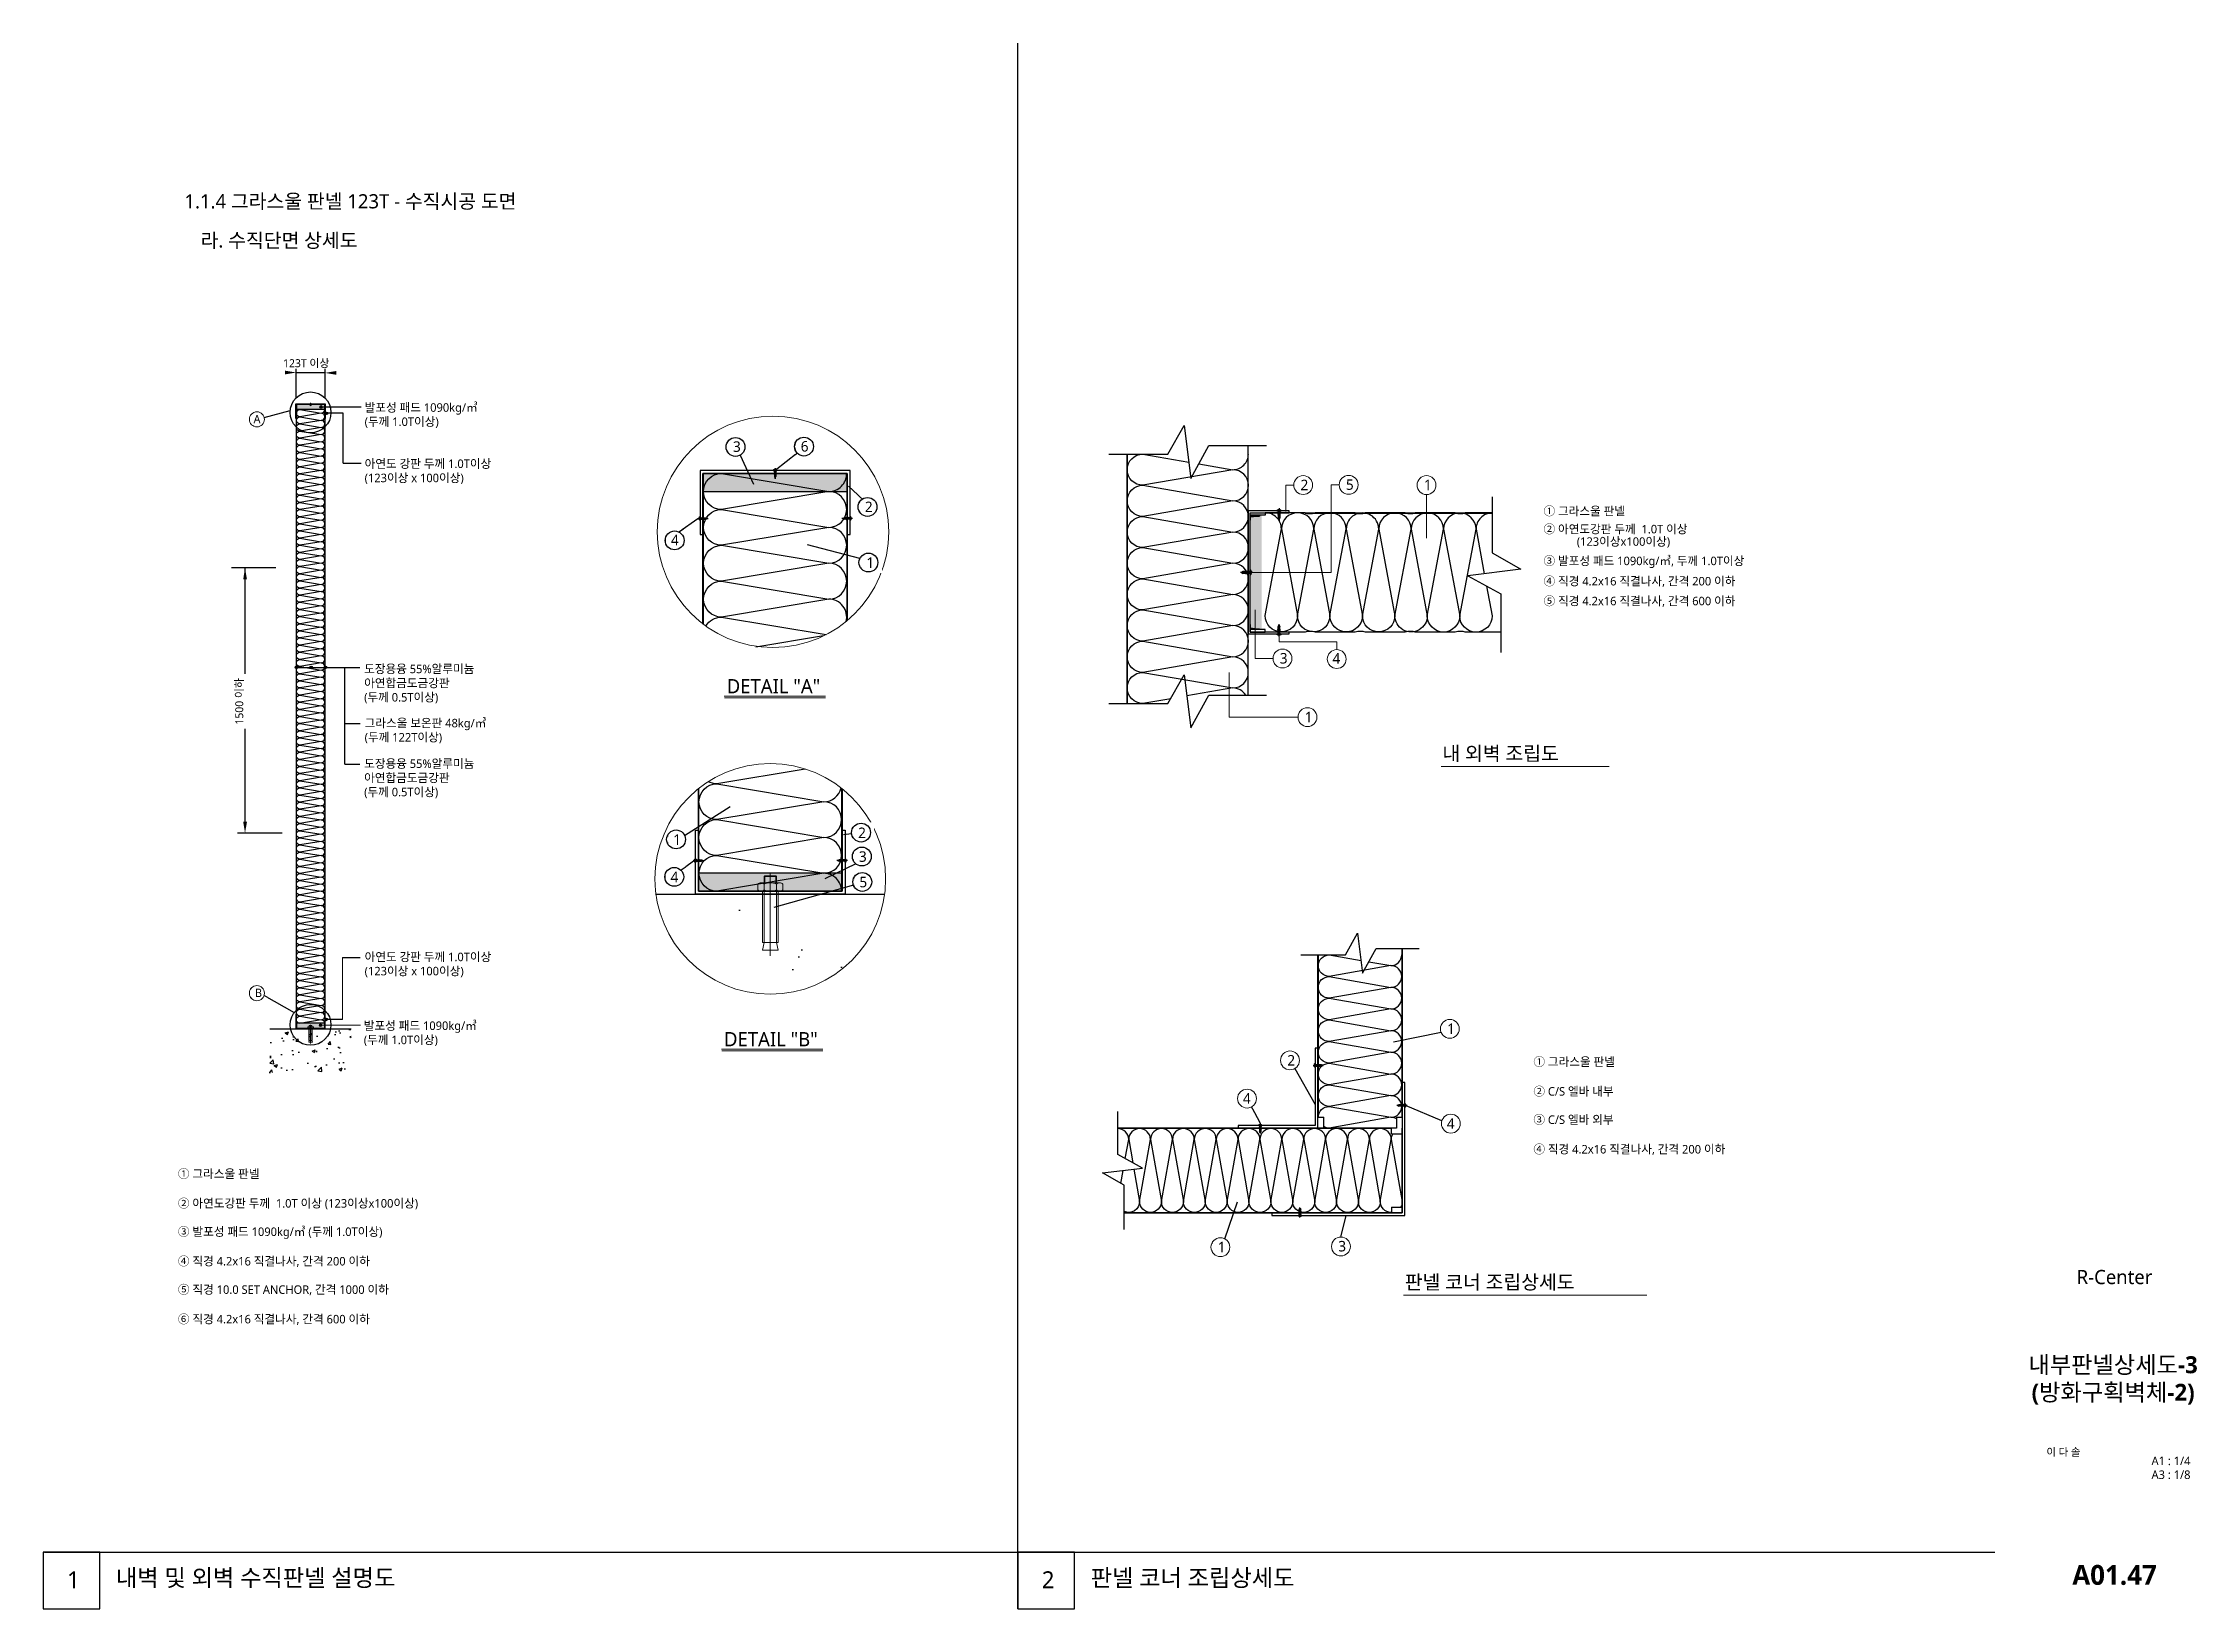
# Model space of a CAD drawing. Header units: millimetres. Extents: x -1365 to 31821, y 84 to 2865.
# Drawn here: x 20370 to 23406, y 84 to 2292 of the extents above; entities that cross this region are included whole.
import ezdxf
from ezdxf.enums import TextEntityAlignment as Align

# ---------------------------------------------------------------- set-up
doc = ezdxf.new("R2010")
doc.units = ezdxf.units.MM
doc.header["$LTSCALE"] = 10
doc.linetypes.add('CEN', pattern=[62, 60, -1, 0, -1])
for name, color, linetype in [('DIM', 7, 'Continuous'), ('SHT', 5, 'Continuous'), ('SYM-LEAD', 6, 'Continuous'), ('symbol', 7, 'Continuous'), ('SYP_BOLT', 9, 'Continuous'), ('SYP_CEN', 1, 'Continuous'), ('SYP_FACE', 6, 'Continuous'), ('SYP_FLASHING', 5, 'Continuous'), ('SYP_HATCH', 9, 'Continuous'), ('SYP_INSUL', 252, 'Continuous'), ('SYP_LEADER', 7, 'Continuous'), ('SYP_PANEL', 2, 'Continuous'), ('SYP_TEXT', 3, 'Continuous'), ('TEXT', 3, 'Continuous'), ('TITLE', 7, 'Continuous')]:
    doc.layers.add(name, color=color, linetype=linetype)
doc.styles.get("Standard").update_dxf_attribs({"font": 'malgun.ttf'})
doc.styles.add('SY PANEL', font='malgun.ttf')
doc.styles.add('SY맑은고딕', font='malgun.ttf', dxfattribs={"height": 100})
doc.styles.add('맑은고딕', font='malgun.ttf')
doc.styles.add('맑은고딕B', font='malgunbd.ttf')
doc.styles.add('스타일1', font='malgun.ttf')

msp = doc.modelspace()

# ---------------------------------------------------------------- texts
at = {"layer": 'DIM', "insert": (20708.3, 1833.7), "char_height": 11.25, "attachment_point": 7, "style": 'SY PANEL', "bg_fill": 2}
msp.add_mtext('123T 이상', dxfattribs=at)
at = {"layer": 'SYP_LEADER', "lineweight": 5, "attachment_point": 7, "style": 'SY PANEL', "bg_fill": 2}
for s, insert, char_height in [('A', (20666.7, 1755.9), 11.8), ('2', (22142.5, 1661.5), 14.8), ('5', (22206.5, 1661.8), 14.8), ('1', (22316.4, 1661.5), 14.8), ('4', (22187.6, 1416.9), 14.8), ('1', (22148.5, 1334.3), 14.8), ('B', (20668.7, 946.8), 11.8)]:
    msp.add_mtext(s, dxfattribs=dict(at, insert=insert, char_height=char_height))
at = {"layer": 'SYP_LEADER', "lineweight": 5, "char_height": 14.8, "attachment_point": 7, "bg_fill": 2}
for s, insert in [('1', (22349.2, 894.8)), ('4', (22348.8, 761.1)), ('1', (22025.8, 586.9)), ('3', (22195.7, 587.9))]:
    msp.add_mtext(s, dxfattribs=dict(at, insert=insert))
at = {"layer": 'SYP_TEXT', "style": 'SY맑은고딕'}
for s, p in [('1.1.4 그라스울 판넬 123T - 수직시공 도면 ', (20569.3, 2058.9)), ('라. 수직단면 상세도 ', (20592, 2003.7)), ('DETAIL "A"', (21333.7, 1375.1)), ('내 외벽 조립도', (22342.5, 1280.3)), ('DETAIL "B"', (21329.9, 877.4)), ('판넬 코너 조립상세도', (22289.5, 534.9))]:
    msp.add_text(s, height=20, dxfattribs=at).set_placement(p)
at = {"layer": 'TEXT', "color": 3, "style": '스타일1'}
for s, p in [('① 그라스울 판넬', (22485.1, 1626)), ('② 아연도강판 두께  1.0T 이상', (22485.1, 1600.6)), ('③ 발포성 패드 1090kg/㎥, 두께 1.0T이상', (22485.1, 1555.8)), ('④ 직경 4.2x16 직결나사, 간격 200 이하', (22485.1, 1527.2)), ('⑤ 직경 4.2x16 직결나사, 간격 600 이하', (22485.1, 1499.2)), ('① 그라스울 판넬', (22470.8, 849.5)), ('② C/S 엘바 내부', (22470.8, 807.8)), ('③ C/S 엘바 외부', (22470.8, 767.9)), ('④ 직경 4.2x16 직결나사, 간격 200 이하', (22470.8, 726.2)), ('① 그라스울 판넬', (20560.1, 691.5)), ('② 아연도강판 두께  1.0T 이상 (123이상x100이상)', (20560.1, 649.9)), ('③ 발포성 패드 1090kg/㎥ (두께 1.0T이상)', (20560.1, 609.9)), ('④ 직경 4.2x16 직결나사, 간격 200 이하', (20560.1, 568.3)), ('⑤ 직경 10.0 SET ANCHOR, 간격 1000 이하', (20560.1, 528.3)), ('⑥ 직경 4.2x16 직결나사, 간격 600 이하', (20560.1, 486.6))]:
    msp.add_text(s, height=12, dxfattribs=at).set_placement(p)
at = {"layer": 'TEXT', "style": '스타일1'}
msp.add_text('R-Center', height=20, dxfattribs=at).set_placement((23290, 552), align=Align.MIDDLE_CENTER)
for s, p in [('1', (20403.8, 113.1)), ('내벽 및 외벽 수직판넬 설명도', (20472.7, 115.9)), ('2', (21777.8, 113.1)), ('판넬 코너 조립상세도', (21846.7, 115.9))]:
    msp.add_text(s, height=24, dxfattribs=at).set_placement(p)
at = {"layer": 'TEXT', "color": 3, "char_height": 12, "attachment_point": 1, "style": '스타일1', "bg_fill": 2}
for s, insert in [('\\pxql;발포성 패드 1090kg/㎥ \\P(두께 1.0T이상)', (20823.3, 1784.1)), ('아연도 강판 두께 1.0T이상\\P(123이상 x 100이상)', (20823.3, 1704.8))]:
    msp.add_mtext(s, dxfattribs=dict(at, insert=insert))
at = {"layer": 'TEXT', "color": 3, "insert": (22532, 1595.1), "char_height": 12, "attachment_point": 1, "style": '스타일1'}
msp.add_mtext('(123이상x100이상)', dxfattribs=at)

# ---------------------------------------------------------------- blocks, each defined once
blk = doc.blocks.new('TITLE')
at = {"layer": 'TITLE', "style": '스타일1'}
for tag, height, p in [('동명칭', 6, (776.77, -457.26)), ('SCALE-A1', 3, (797.5, -522)), ('SCALE-A3', 3, (797.5, -527)), ('DATA', 3, (797.5, -540))]:
    blk.add_attdef(tag, text='', height=height, dxfattribs=at).set_placement(p, align=Align.MIDDLE)
for tag, height, p in [('TITLE1', 6, (776.5, -479.4)), ('TITLE4', 6, (776.5, -484.39)), ('TITLE2', 6, (776.5, -489)), ('TITLE5', 6, (776.5, -493.99)), ('TITLE3', 6, (776.5, -498.7)), ('NAME-1', 3, (760.16, -517.5)), ('NAME-2', 3, (760.16, -526.5)), ('A0.00', 7, (776.5, -561))]:
    blk.add_attdef(tag, text='', height=height, dxfattribs=at).set_placement(p, align=Align.MIDDLE_CENTER)
blk = doc.blocks.new('bits')
at = {"color": 1, "linetype": 'CEN'}
blk.add_line((-2.4, 0), (8.8, 0), dxfattribs=at)
for p, q in [((0, 2), (-0.4, 2)), ((0, -2), (0, 2)), ((0, 0.8), (0.4, 0.8)), ((0.6, 0.8), (0.9, 0.8)), ((1.1, 0.8), (1.4, 0.8)), ((1.7, 0.8), (2, 0.8)), ((2.2, 0.8), (2.5, 0.8)), ((2.7, 0.8), (3, 0.8)), ((3.2, 0.8), (3.5, 0.8)), ((3.7, 0.8), (4, 0.8)), ((4.2, 0.8), (4.5, 0.8)), ((4.8, 0.8), (6.5, 0.8)), ((-0.4, -2), (0, -2)), ((0, -0.8), (0.7, -0.8)), ((0.9, -0.8), (1.2, -0.8)), ((1.4, -0.8), (1.7, -0.8)), ((1.9, -0.8), (2.2, -0.8)), ((2.4, -0.8), (2.7, -0.8)), ((2.9, -0.8), (3.3, -0.8)), ((3.5, -0.8), (3.8, -0.8)), ((4, -0.8), (6.5, -0.8))]:
    blk.add_line(p, q)
at = {"color": 1, "linetype": 'Continuous'}
for p, q in [((0.4, 0), (0.5, 1)), ((0.4, 0), (0.5, 1)), ((0.4, 0), (0.6, 0.8)), ((0.4, 0), (0.4, 0.8)), ((0.7, -1), (1, 1)), ((0.7, -0.8), (0.9, 0.8)), ((0.8, -1), (1.1, 1)), ((0.9, -0.8), (1.1, 0.8)), ((1.2, -0.8), (1.4, 0.8)), ((1.3, -1), (1.6, 1)), ((1.3, -1), (1.5, 1)), ((1.4, -0.8), (1.7, 0.8)), ((1.7, -0.8), (2, 0.8)), ((1.8, -1), (2.1, 1)), ((1.8, -1), (2.1, 1)), ((1.9, -0.8), (2.2, 0.8)), ((2.2, -0.8), (2.5, 0.8)), ((2.3, -1), (2.6, 1)), ((2.3, -1), (2.6, 1)), ((2.4, -0.8), (2.7, 0.8)), ((2.7, -0.8), (3, 0.8)), ((2.8, -1), (3.1, 1)), ((2.9, -1), (3.1, 1)), ((2.9, -0.8), (3.2, 0.8)), ((3.3, -1), (3.6, 1)), ((3.3, -0.8), (3.5, 0.8)), ((3.4, -1), (3.6, 1)), ((3.5, -0.8), (3.7, 0.8)), ((3.8, -0.8), (4, 0.8)), ((3.9, -1), (4.1, 1)), ((3.9, -1), (4.2, 1)), ((4, -0.8), (4.2, 0.8)), ((4.3, -0.7), (4.5, 0.8)), ((4.4, -0.6), (4.6, 1)), ((4.5, -0.6), (4.7, 1)), ((4.5, -0.6), (4.8, 0.8)), ((4.4, -1), (4.4, -0.8)), ((4.4, -1), (4.4, -0.8))]:
    blk.add_line(p, q, dxfattribs=at)
at = {"linetype": 'Continuous'}
for p, q in [((0.5, 1), (0.4, 0.8)), ((0.5, 1), (0.6, 0.8)), ((1, 1), (0.9, 0.8)), ((1, 1), (1.1, 0.8)), ((1.5, 1), (1.4, 0.8)), ((1.6, 1), (1.7, 0.8)), ((2, 1), (2, 0.8)), ((2.1, 1), (2.2, 0.8)), ((2.6, 1), (2.5, 0.8)), ((2.6, 1), (2.7, 0.8)), ((3.1, 1), (3, 0.8)), ((3.1, 1), (3.2, 0.8)), ((3.6, 1), (3.5, 0.8)), ((3.6, 1), (3.7, 0.8)), ((4.1, 1), (4, 0.8)), ((4, -0.8), (6, 0.1)), ((4.2, 1), (4.2, 0.8)), ((4.6, 1), (4.5, 0.8)), ((4.7, 1), (4.8, 0.8)), ((7.9, 0.1), (6.5, 0.8)), ((0.7, -1), (0.7, -0.8)), ((0.8, -1), (0.9, -0.8)), ((1.3, -1), (1.2, -0.8)), ((1.3, -1), (1.4, -0.8)), ((1.8, -1), (1.7, -0.8)), ((1.8, -1), (1.9, -0.8)), ((2.3, -1), (2.2, -0.8)), ((2.3, -1), (2.4, -0.8)), ((2.8, -1), (2.7, -0.8)), ((2.9, -1), (2.9, -0.8)), ((3.3, -1), (3.3, -0.8)), ((3.4, -1), (3.5, -0.8)), ((3.9, -1), (3.8, -0.8)), ((3.9, -1), (4, -0.8)), ((4.4, -1), (4.3, -0.8)), ((4.4, -1), (4.5, -0.8)), ((6.5, -0.8), (7.9, -0.1))]:
    blk.add_line(p, q, dxfattribs=at)
blk.add_lwpolyline([(-0.9, 1.1), (-0.9, 1), (-0.8, 0.9), (-0.8, 0.8), (-0.8, 0.6), (-0.9, 0.5), (-0.9, 0.4), (-0.9, 0.3), (-0.9, 0.3), (-0.9, 0.2), (-0.8, 0.2), (-0.8, 0.2), (-0.7, 0.2), (-0.6, 0.2), (-0.5, 0.2), (-0.4, 0.2), (-0.4, 0.2), (-0.3, 0.2), (-0.3, 0.1), (-0.2, 0.1), (-0.2, 0), (-0.2, -0.1), (-0.3, -0.1), (-0.3, -0.2), (-0.4, -0.2), (-0.4, -0.2), (-0.5, -0.2), (-0.6, -0.2), (-0.7, -0.2), (-0.8, -0.2), (-0.8, -0.2), (-0.9, -0.2), (-0.9, -0.3), (-0.9, -0.3), (-0.9, -0.4), (-0.9, -0.5), (-0.8, -0.6), (-0.8, -0.8), (-0.8, -0.9), (-0.9, -1), (-0.9, -1.1)])
for centre, radius, start, end in [((2.8, 0), 3.93, 164.205, 195.795), ((0.4, 0.9), 1.34, 126.9039, 173.8796), ((0.4, -0.9), 1.34, 186.1204, 233.0961)]:
    blk.add_arc(centre, radius, start, end)
for centre, radius, start, end in [((0.5, 1), 0.0389, 60.0753, 130.1339), ((1, 1), 0.0389, 60.0753, 130.1339), ((1.5, 1), 0.0389, 60.0753, 130.1339), ((2.1, 1), 0.0389, 60.0753, 130.1339), ((2.6, 1), 0.0389, 60.0753, 130.1339), ((3.1, 1), 0.0389, 60.0753, 130.1339), ((3.6, 1), 0.0389, 60.0753, 130.1339), ((4.1, 1), 0.0389, 60.0753, 130.1339), ((4.7, 1), 0.0389, 60.0753, 130.1339), ((7.1, -0.1), 1.08, 121.0536, 170.1228), ((5.6, -12), 12.1, 78.7786, 88.0365), ((7.8, 0), 0.193, 320.7308, 40.1065), ((0.8, -1), 0.0389, 240.0753, 310.1339), ((1.3, -1), 0.0389, 240.0753, 310.1339), ((1.8, -1), 0.0389, 240.0753, 310.1339), ((2.3, -1), 0.0389, 240.0753, 310.1339), ((2.8, -1), 0.0389, 240.0753, 310.1339), ((3.4, -1), 0.0389, 240.0753, 310.1339), ((3.9, -1), 0.0389, 240.0753, 310.1339), ((4.4, -1), 0.0389, 240.0753, 310.1339)]:
    blk.add_arc(centre, radius, start, end, dxfattribs=at)
at = {"color": 1, "linetype": 'Continuous'}
blk.add_arc((0.4, 0), 0.0253, 200.6851, 319.2729, dxfattribs=at)

# ---------------------------------------------------------------- hatches: boundary and pattern name
at = {"layer": 'SYM-LEAD'}
for points in [[(20763.6, 1778.9, 1), (20759.9, 1778.9, 1)], [(20771.4, 1769.9, 1), (20767.8, 1769.9, 1)], [(20729, 1411.7, 1), (20725.4, 1411.7, 1)], [(20749.8, 1411.7, 1), (20746.1, 1411.7, 1)], [(20770, 1411.7, 1), (20766.3, 1411.7, 1)], [(20771, 915.3, 1), (20767.3, 915.3, 1)]]:
    msp.add_hatch(color=256, dxfattribs=at).paths.add_polyline_path(points)
at = {"layer": 'SYP_BOLT'}
h = msp.add_hatch(color=256, dxfattribs=at)
h.paths.add_polyline_path([(21404, 1110.5), (21402.9, 1110.5), (21402.9, 1107.9), (21404, 1107.9)])
h.paths.add_polyline_path([(21386.3, 1110.5), (21386.3, 1107.9), (21387.4, 1107.9), (21387.4, 1110.5)])
h = msp.add_hatch(color=0, dxfattribs=at)
h.paths.add_polyline_path([(20749, 905.3), (20748.8, 905.3), (20748.8, 904.7), (20749, 904.7)])
h.paths.add_polyline_path([(20745, 905.3), (20745, 904.7), (20745.3, 904.7), (20745.3, 905.3)])
at = {"layer": 'SYP_FACE', "lineweight": -3}
h = msp.add_hatch(color=252, dxfattribs=at)
h.dxf.hatch_style = 1
h.paths.add_polyline_path([(21300.2, 1659.5), (21503.6, 1659.5), (21503.6, 1685.1), (21300.2, 1685.1)])
h = msp.add_hatch(color=252, dxfattribs=at)
h.dxf.hatch_style = 1
h.paths.add_polyline_path([(22087.8, 1464.9), (22087.8, 1626.1), (22071.4, 1626.1), (22071.4, 1464.9)])
h = msp.add_hatch(color=252, dxfattribs=at)
h.dxf.hatch_style = 1
h.paths.add_polyline_path([(21293.8, 1096.1), (21496.5, 1096.1), (21496.5, 1121.6), (21293.8, 1121.6)])
at = {"layer": 'SYP_HATCH'}
h = msp.add_hatch(color=256, dxfattribs=at)
h.dxf.hatch_style = 1
h.paths.add_polyline_path([(20727, 1775.1), (20727, 1782.8), (20767, 1782.8), (20767, 1775.1)])
at = {"layer": 'SYP_HATCH', "lineweight": -3}
h = msp.add_hatch(dxfattribs=at)
h.set_pattern_fill('AR-CONC', color=252, scale=1.648163)
h.set_pattern_definition([(50, (21056.4, 651.97), (300.27, -26.27), [31.4, -345.37]), (355, (21056.4, 651.97), (-58.09, 314.9), [25.12, -276.3]), (100.45, (21081.4, 649.78), (242.18, 288.62), [26.68, -293.52]), (46.184, (21056.4, 735.7), (446.78, -69.3), [47.1, -518.06]), (96.636, (21093.6, 729.9), (391.28, 407.8), [40.03, -440.28]), (351.18, (21056.4, 735.7), (391.28, 407.8), [37.68, -414.45]), (21, (21098.25, 714.76), (249.89, -168.55), [31.4, -345.37]), (326, (21098.25, 714.76), (101.86, 303.57), [25.12, -276.3]), (71.45, (21119.07, 700.71), (351.75, 135.02), [26.68, -293.52]), (37.5, (21056.39, 651.97), (5.09, 139.36), [0, -272.95, 0, -280.484, 0, -277.345]), (7.5, (21056.39, 651.97), (110.13, 165.114), [0, -159.918, 0, -266.67, 0, -105.705]), (327.5, (20963.03, 651.97), (223.475, -9.442), [0, -104.658, 0, -326.534, 0, -433.286]), (317.5, (20921.17, 651.97), (244.14, 41.907), [0, -136.056, 0, -216.852, 0, -307.696])])
edge = h.paths.add_edge_path()
edge.add_line((21233.4, 1096.1), (21556.8, 1096.1))
edge.add_arc((21395.1, 1113.4), 162.6, 186.1072, 353.8928, ccw=False)
at = {"layer": 'SYP_HATCH'}
h = msp.add_hatch(dxfattribs=at)
h.set_pattern_fill('AR-CONC', color=256, scale=0.25)
h.set_pattern_definition([(50, (20689.55, 840.61), (45.546, -3.985), [4.763, -52.388]), (355, (20689.55, 840.61), (-8.811, 47.764), [3.81, -41.91]), (100.45, (20693.345, 840.28), (36.735, 43.78), [4.048, -44.523]), (46.184, (20689.55, 853.31), (67.77, -10.51), [7.144, -78.581]), (96.636, (20695.2, 852.435), (59.35, 61.857), [6.071, -66.784]), (351.184, (20689.55, 853.31), (59.35, 61.857), [5.715, -62.865]), (21, (20695.9, 850.136), (37.904, -25.566), [4.763, -52.388]), (326, (20695.9, 850.136), (15.45, 46.047), [3.81, -41.91]), (71.45, (20699.06, 848.006), (53.354, 20.48), [4.048, -44.522]), (37.5, (20689.55, 840.611), (0.7722, 21.1388), [0, -41.402, 0, -42.545, 0, -42.0688]), (7.5, (20689.55, 840.611), (16.705, 25.045), [0, -24.257, 0, -40.4495, 0, -16.0338]), (327.5, (20675.389, 840.611), (33.8976, -1.4322), [0, -15.875, 0, -49.53, 0, -65.7225]), (317.5, (20669.04, 840.61), (37.032, 6.3566), [0, -20.6375, 0, -32.893, 0, -46.6725])])
h.paths.add_polyline_path([(20689.5, 840.6), (20689.5, 902), (20804.5, 902), (20804.5, 840.6)])
h = msp.add_hatch(color=256, dxfattribs=at)
h.dxf.hatch_style = 1
h.paths.add_polyline_path([(20727, 902.5), (20727, 910.2), (20767, 910.2), (20767, 902.5)])
at = {"layer": 'SYP_LEADER', "lineweight": 5}
msp.add_hatch(color=256, dxfattribs=at).paths.add_polyline_path([(20762.8, 907, 1), (20759.1, 907, 1)])

# ---------------------------------------------------------------- linework, layer by layer
at = {"lineweight": 15}
for p, q in [((21329.9, 1371.1), (21473.1, 1371.1)), ((21330.7, 1368.5), (21472.7, 1368.5)), ((22340.7, 1271.8), (22577.7, 1271.8)), ((21326.2, 873.4), (21469.3, 873.4)), ((21327, 870.8), (21469, 870.8)), ((22287.7, 526.4), (22630.7, 526.4))]:
    msp.add_line(p, q, dxfattribs=at)
for p, q in [((20689.5, 902), (20804.5, 902)), ((20689.5, 902), (20804.5, 902)), ((20371.9, 164), (23121.4, 164))]:
    msp.add_line(p, q)
for points in [[(20370, 84), (20450, 84), (20450, 164), (20370, 164)], [(21744, 84), (21824, 84), (21824, 164), (21744, 164)]]:
    msp.add_lwpolyline(points, close=True)
at = {"layer": 'DIM'}
for p, q in [((20698.3, 1551.8), (20635.5, 1551.8)), ((20654.7, 1193.9), (20654.7, 1551.8)), ((20707.2, 1177.9), (20644.3, 1177.9))]:
    msp.add_line(p, q, dxfattribs=at)
msp.add_lwpolyline([(21744, 84), (21744, 2292)], dxfattribs=at)
for points in [[(20657.4, 1535.8), (20652.1, 1535.8), (20654.7, 1551.8)], [(20652.1, 1193.9), (20657.4, 1193.9), (20654.7, 1177.9)]]:
    msp.add_solid(points, dxfattribs=at)
at = {"layer": 'SYM-LEAD'}
for p, q in [((20793.1, 1769.9), (20769.6, 1769.9)), ((20793.1, 1699.6), (20793.1, 1769.9)), ((20727.2, 1411.7), (20795.2, 1411.7)), ((20795.2, 1275), (20795.2, 1411.7)), ((20795.2, 1411.7), (20817.5, 1411.7)), ((20795.2, 1332.4), (20817.5, 1332.4)), ((20795.2, 1275), (20817.5, 1275)), ((20792.3, 1002.7), (20817.5, 1002.7)), ((20792.3, 915.3), (20768.7, 915.3))]:
    msp.add_line(p, q, dxfattribs=at)
for centre in [(20761.8, 1778.9), (20769.6, 1769.9), (20727.2, 1411.7), (20748, 1411.7), (20768.1, 1411.7), (20769.2, 915.3)]:
    msp.add_circle(centre, 1.83, dxfattribs=at)
at = {"layer": 'symbol', "color": 252, "lineweight": -3}
for points in [[(21959.6, 1367.5), (21920.3, 1360.7, -1), (21920.3, 1404.6), (22047, 1382.7, 1), (22047, 1426.6), (21920.3, 1404.6, -1), (21920.3, 1448.6), (22047, 1426.6, 1), (22047, 1470.6), (21920.3, 1448.6, -1), (21920.3, 1492.6), (22047, 1470.6, 1), (22047, 1514.5), (21920.3, 1492.6, -1), (21920.3, 1536.5), (22047, 1514.5, 1), (22047, 1558.5), (21920.3, 1536.5, -1), (21920.3, 1580.5), (22047, 1558.5, 1), (22047, 1602.5), (21920.3, 1580.5, -1), (21920.3, 1624.4), (22047, 1602.5, 1), (22047, 1646.4), (21920.3, 1624.4, -1), (21920.3, 1668.4), (22047, 1646.4, 1), (22047, 1690.4), (21920.3, 1668.4, -1), (21920.3, 1712.4), (21985.1, 1701.1)], [(21999.3, 1698.6), (22047, 1690.4, 0.414214), (22069, 1712.4)], [(21502, 1476.4, 0.488686), (21477.5, 1507.9), (21326.4, 1482.6, -1), (21326.4, 1533.2), (21477.5, 1507.9, 1), (21477.5, 1558.5), (21326.4, 1533.2, -1), (21326.4, 1583.8), (21477.5, 1558.5, 1), (21477.5, 1609.1), (21326.4, 1583.8, -1), (21326.4, 1634.4), (21477.5, 1609.1, 1), (21477.5, 1659.7), (21326.4, 1634.4, -1), (21326.4, 1685.1), (21477.5, 1659.7, 0.414214), (21502.8, 1685.1)], [(22404.8, 1526.4), (22412.7, 1484.3, -1), (22366.9, 1484.4), (22389.9, 1606.5, 1), (22344.2, 1606.5), (22366.9, 1484.4, -1), (22321.2, 1484.4), (22344.2, 1606.5, 1), (22298.5, 1606.6), (22321.2, 1484.4, -1), (22275.5, 1484.5), (22298.5, 1606.6, 1), (22252.7, 1606.6), (22275.5, 1484.5, -1), (22229.8, 1484.5), (22252.7, 1606.6, 1), (22207, 1606.7), (22229.8, 1484.5, -1), (22184, 1484.6), (22207, 1606.7, 1), (22161.3, 1606.7), (22184, 1484.6, -1), (22138.3, 1484.6), (22161.3, 1606.7, 1), (22115.6, 1606.8), (22138.3, 1484.6, -1), (22092.6, 1484.7), (22115.6, 1606.8, 0.414214), (22092.7, 1629.7)], [(22412.8, 1629.3, 0.414214), (22389.9, 1606.5), (22401.6, 1543.8)], [(21304.4, 1469.9, -0.269327), (21326.4, 1482.6), (21473.8, 1457.9)], [(22065.4, 1372.7, 0.253143), (22047, 1382.7), (21982.4, 1371.5)], [(21495.7, 1096.1, 0.414214), (21470.4, 1121.3), (21319.8, 1096.1, -1), (21319.8, 1146.5), (21470.4, 1121.3, 1), (21470.4, 1171.7), (21319.8, 1146.5, -1), (21319.8, 1197), (21470.4, 1171.7, 1), (21470.4, 1222.2), (21319.8, 1197, -1), (21319.8, 1247.4), (21470.4, 1222.2, 0.348932), (21495, 1241.7, 0.348932)], [(21444.5, 1268.3), (21319.8, 1247.4, -0.125803), (21307.7, 1250.5)], [(22167.7, 777.2, -0.414214), (22183, 792.5), (22270, 777.2, 1), (22270, 807.8), (22183, 792.5, -1), (22183, 823.1), (22270, 807.8, 1), (22270, 838.3), (22183, 823.1, -1), (22183, 853.6), (22270, 838.3, 1), (22270, 868.9), (22183, 853.6, -1), (22183, 884.1), (22270, 868.9, 1), (22270, 899.4), (22183, 884.1, -1), (22183, 914.7), (22270, 899.4, 1), (22270, 930), (22183, 914.7, -1), (22183, 945.2), (22270, 930, 1), (22270, 960.5), (22183, 945.2, -1), (22183, 975.8), (22270, 960.5, 1), (22270, 991.1), (22183, 975.8, -1), (22183, 1006.3), (22227.8, 998.5)], [(22238.7, 996.5), (22270, 991.1, 0.414214), (22285.3, 1006.3)], [(21895.5, 719), (21900.3, 746, 0.414214), (21884.8, 761.4)], [(22269.9, 643.1, -0.404251), (22255, 658.5), (22270.4, 746, 1), (22239.6, 746), (22255, 658.5, -1), (22224.2, 658.5), (22239.6, 746, 1), (22208.7, 746), (22224.2, 658.5, -1), (22193.3, 658.5), (22208.7, 746, 1), (22177.9, 746), (22193.3, 658.5, -1), (22162.5, 658.5), (22177.9, 746, 1), (22147, 746), (22162.5, 658.5, -1), (22131.6, 658.5), (22147, 746, 1), (22116.2, 746), (22131.6, 658.5, -1), (22100.8, 658.5), (22116.2, 746, 1), (22085.3, 746), (22100.8, 658.5, -1), (22069.9, 658.5), (22085.3, 746, 1), (22054.5, 746), (22069.9, 658.5, -1), (22039.1, 658.5), (22054.5, 746, 1), (22023.7, 746), (22039.1, 658.5, -1), (22008.2, 658.5), (22023.7, 746, 1), (21992.8, 746), (22008.2, 658.5, -1), (21977.4, 658.5), (21992.8, 746, 1), (21962, 746), (21977.4, 658.5, -1), (21946.5, 658.5), (21962, 746, 1), (21931.1, 746), (21946.5, 658.5, -1), (21915.7, 658.5), (21931.1, 746, 1), (21900.3, 746), (21906, 713.2)], [(22277.8, 775.1, 0.134281), (22270, 777.2), (22183, 762, -0.134281), (22175.2, 764.1, -0.134281)], [(22272.6, 753.9, 0.135542), (22270.4, 746), (22285.9, 658.5, -0.135542), (22283.7, 650.6)], [(21907.6, 704.2), (21915.7, 658.5, -0.545948), (21893.9, 644.5, -0.545948)]]:
    msp.add_lwpolyline(points, format="xyb", dxfattribs=at)
for points in [[(21300.2, 1659.5), (21503.6, 1659.5), (21503.6, 1685.1), (21300.2, 1685.1)], [(21293.8, 1096.1), (21496.5, 1096.1), (21496.5, 1121.6), (21293.8, 1121.6)]]:
    msp.add_lwpolyline(points, close=True, dxfattribs=at)
for points in [[(21470.1, 1456.1), (21374.9, 1440.1)], [(21889.3, 684.1), (21892.6, 702.4)]]:
    msp.add_lwpolyline(points, dxfattribs=at)
at = {"layer": 'SYP_BOLT', "lineweight": 15}
for p, q in [((21377.4, 1105.9), (21377.4, 1098.1)), ((21381.9, 1107.9), (21408.4, 1107.9)), ((21384.1, 1096.1), (21384.1, 1023.8)), ((21386.3, 1116.6), (21387.4, 1117.6)), ((21386.3, 1116.6), (21386.3, 1107.9)), ((21386.3, 1116.6), (21404, 1116.6)), ((21386.3, 1105.9), (21386.3, 1098.1)), ((21386.3, 1096.1), (21386.3, 1023.8)), ((21387.4, 1117.6), (21402.9, 1117.6)), ((21387.4, 1117.6), (21387.4, 1107.9)), ((21395.1, 1121.6), (21395.1, 1005.1)), ((21404, 1116.6), (21402.9, 1117.6)), ((21402.9, 1117.6), (21402.9, 1107.9)), ((21404, 1116.6), (21404, 1107.9)), ((21408.4, 1107.9), (21404, 1107.9)), ((21404, 1105.9), (21404, 1098.1)), ((21404, 1096.1), (21404, 1023.8)), ((21406.1, 1096.1), (21406.1, 1023.8)), ((21412.8, 1105.9), (21412.8, 1098.1)), ((21386.3, 1023.8), (21383.9, 1012.9)), ((21383.9, 1012.9), (21406.3, 1012.9)), ((21384.1, 1023.8), (21406.1, 1023.8)), ((21404, 1023.8), (21406.3, 1012.9))]:
    msp.add_line(p, q, dxfattribs=at)
at = {"layer": 'SYP_BOLT', "color": 0, "lineweight": 15}
for p, q in [((20743, 904.2), (20743, 902.5)), ((20744, 904.7), (20750.1, 904.7)), ((20744.5, 902), (20744.5, 885.6)), ((20744.5, 885.6), (20749.5, 885.6)), ((20745, 885.6), (20744.5, 883.1)), ((20744.5, 883.1), (20749.6, 883.1)), ((20745, 906.7), (20745.3, 906.9)), ((20745, 906.7), (20745, 904.7)), ((20745, 906.7), (20749, 906.7)), ((20745, 904.2), (20745, 902.5)), ((20745, 902), (20745, 885.6)), ((20745.3, 906.9), (20748.8, 906.9)), ((20745.3, 906.9), (20745.3, 904.7)), ((20747, 907.8), (20747, 881.3)), ((20749, 906.7), (20748.8, 906.9)), ((20748.8, 906.9), (20748.8, 904.7)), ((20749, 906.7), (20749, 904.7)), ((20750.1, 904.7), (20749, 904.7)), ((20749, 904.2), (20749, 902.5)), ((20749, 902), (20749, 885.6)), ((20749, 885.6), (20749.6, 883.1)), ((20749.5, 902), (20749.5, 885.6)), ((20751.1, 904.2), (20751.1, 902.5))]:
    msp.add_line(p, q, dxfattribs=at)
at = {"layer": 'SYP_BOLT', "lineweight": 15}
for centre, radius, start, end in [((21381.9, 1102.1), 5.84, 40.8748, 139.1252), ((21381.9, 1101.9), 5.84, 220.8748, 319.1252), ((21395.1, 1087.6), 20.3, 64.2552, 115.7448), ((21395.1, 1116.4), 20.3, 244.2552, 295.7448), ((21408.4, 1102.1), 5.84, 40.8748, 139.1252), ((21408.4, 1101.9), 5.84, 220.8748, 319.1252)]:
    msp.add_arc(centre, radius, start, end, dxfattribs=at)
at = {"layer": 'SYP_BOLT', "color": 0, "lineweight": 15}
for centre, radius, start, end in [((20744, 903.4), 1.33, 40.8748, 139.1252), ((20744, 903.3), 1.33, 220.8748, 319.1252), ((20747, 900.1), 4.63, 64.2552, 115.7448), ((20747, 906.6), 4.63, 244.2552, 295.7448), ((20750.1, 903.4), 1.33, 40.8748, 139.1252), ((20750.1, 903.3), 1.33, 220.8748, 319.1252)]:
    msp.add_arc(centre, radius, start, end, dxfattribs=at)
at = {"layer": 'SYP_CEN'}
for points in [[(21872.3, 1712.4), (21955.7, 1712.4), (21978.7, 1752.8), (21987.9, 1678), (22013.4, 1724.4), (22094.4, 1724.4)], [(22412.8, 1652.3), (22412.8, 1573.1), (22453.3, 1550.1), (22378.4, 1540.9), (22424.8, 1515.4), (22424.8, 1432.7)], [(21872.3, 1360.7), (21955.7, 1360.7), (21978.7, 1401.2), (21987.9, 1326.3), (22013.4, 1372.7), (22094.4, 1372.7)], [(22143.2, 1006.3), (22205.8, 1006.3), (22223, 1036.7), (22230, 980.6), (22249.1, 1015.3), (22309.8, 1015.3)], [(21893.9, 619), (21893.9, 681.5), (21863.5, 698.8), (21919.6, 705.7), (21884.8, 724.8), (21884.8, 785.5)]]:
    msp.add_lwpolyline(points, dxfattribs=at)
at = {"layer": 'SYP_FACE'}
msp.add_line((22071.7, 1472), (22071.7, 1619.1), dxfattribs=at)
at = {"layer": 'SYP_FACE', "color": 252, "lineweight": -3}
msp.add_line((21233.4, 1091.9), (21556.8, 1091.9), dxfattribs=at)
at = {"layer": 'SYP_FLASHING'}
for points in [[(20727, 1782.8), (20727, 1762.8), (20726.5, 1762.8), (20726.5, 1783.3), (20767.5, 1783.3), (20767.5, 1762.8), (20767, 1762.8), (20767, 1782.8)], [(21296.1, 1598.9), (21300.2, 1598.9), (21300.2, 1685.1), (21503.6, 1685.1), (21503.6, 1598.9), (21507.7, 1598.9), (21507.7, 1689.2), (21296.1, 1689.2)], [(22126.7, 1458.8), (22126.7, 1461.4), (22071.4, 1461.4), (22071.4, 1629.7), (22126.7, 1629.7), (22126.7, 1632.3), (22068.7, 1632.3), (22068.7, 1458.8)], [(21289.6, 1182.3), (21293.8, 1182.3), (21293.8, 1096.1), (21496.5, 1096.1), (21496.5, 1182.3), (21500.6, 1182.3), (21500.6, 1091.9), (21289.6, 1091.9)], [(20727, 902.5), (20727, 922.5), (20726.5, 922.5), (20726.5, 902), (20767.5, 902), (20767.5, 922.5), (20767, 922.5), (20767, 902.5)]]:
    msp.add_lwpolyline(points, close=True, dxfattribs=at)
for points in [[(22167.1, 762), (22167.1, 874.5), (22163.4, 874.5), (22163.4, 765.7), (22054.6, 765.7), (22054.6, 762), (22167.1, 762)], [(22289.6, 638.8), (22289.6, 826.3), (22285.9, 826.3), (22285.9, 642.6), (22102.1, 642.6), (22102.1, 638.8), (22289.6, 638.8)]]:
    msp.add_lwpolyline(points, dxfattribs=at)
at = {"layer": 'SYP_INSUL'}
msp.add_lwpolyline([(20767, 909.7, 0.414214), (20762, 914.7), (20732.1, 909.7, -1), (20732.1, 919.8), (20762, 914.7, 1), (20762, 924.8), (20732.1, 919.8, -1), (20732.1, 929.8), (20762, 924.8, 1), (20762, 934.9), (20732.1, 929.8, -1), (20732.1, 939.9), (20762, 934.9, 1), (20762, 944.9), (20732.1, 939.9, -1), (20732.1, 950), (20762, 944.9, 1), (20762, 955), (20732.1, 950, -1), (20732.1, 960), (20762, 955, 1), (20762, 965), (20732.1, 960, -1), (20732.1, 970.1), (20762, 965, 1), (20762, 975.1), (20732.1, 970.1, -1), (20732.1, 980.1), (20762, 975.1, 1), (20762, 985.2), (20732.1, 980.1, -1), (20732.1, 990.2), (20762, 985.2, 1), (20762, 995.2), (20732.1, 990.2, -1), (20732.1, 1000.3), (20762, 995.2, 1), (20762, 1005.3), (20732.1, 1000.3, -1), (20732.1, 1010.3), (20762, 1005.3, 1), (20762, 1015.4), (20732.1, 1010.3, -1), (20732.1, 1020.4), (20762, 1015.4, 1), (20762, 1025.4), (20732.1, 1020.4, -1), (20732.1, 1030.5), (20762, 1025.4, 1), (20762, 1035.5), (20732.1, 1030.5, -1), (20732.1, 1040.5), (20762, 1035.5, 1), (20762, 1045.5), (20732.1, 1040.5, -1), (20732.1, 1050.6), (20762, 1045.5, 1), (20762, 1055.6), (20732.1, 1050.6, -1), (20732.1, 1060.6), (20762, 1055.6, 1), (20762, 1065.7), (20732.1, 1060.6, -1), (20732.1, 1070.7), (20762, 1065.7, 1), (20762, 1075.7), (20732.1, 1070.7, -1), (20732.1, 1080.8), (20762, 1075.7, 1), (20762, 1085.8), (20732.1, 1080.8, -1), (20732.1, 1090.8), (20762, 1085.8, 1), (20762, 1095.9), (20732.1, 1090.8, -1), (20732.1, 1100.9), (20762, 1095.9, 1), (20762, 1105.9), (20732.1, 1100.9, -1), (20732.1, 1111), (20762, 1105.9, 1), (20762, 1116), (20732.1, 1111, -1), (20732.1, 1121), (20762, 1116, 1), (20762, 1126), (20732.1, 1121, -1), (20732.1, 1131.1), (20762, 1126, 1), (20762, 1136.1), (20732.1, 1131.1, -1), (20732.1, 1141.1), (20762, 1136.1, 1), (20762, 1146.2), (20732.1, 1141.1, -1), (20732.1, 1151.2), (20762, 1146.2, 1), (20762, 1156.2), (20732.1, 1151.2, -1), (20732.1, 1161.3), (20762, 1156.2, 1), (20762, 1166.3), (20732.1, 1161.3, -1), (20732.1, 1171.3), (20762, 1166.3, 1), (20762, 1176.4), (20732.1, 1171.3, -1), (20732.1, 1181.4), (20762, 1176.4, 1), (20762, 1186.4), (20732.1, 1181.4, -1), (20732.1, 1191.5), (20762, 1186.4, 1), (20762, 1196.5), (20732.1, 1191.5, -1), (20732.1, 1201.5), (20762, 1196.5, 1), (20762, 1206.5), (20732.1, 1201.5, -1), (20732.1, 1211.6), (20762, 1206.5, 1), (20762, 1216.6), (20732.1, 1211.6, -1), (20732.1, 1221.6), (20762, 1216.6, 1), (20762, 1226.7), (20732.1, 1221.6, -1), (20732.1, 1231.7), (20762, 1226.7, 1), (20762, 1236.7), (20732.1, 1231.7, -1), (20732.1, 1241.8), (20762, 1236.7, 1), (20762, 1246.8), (20732.1, 1241.8, -1), (20732.1, 1251.8), (20762, 1246.8, 1), (20762, 1256.9), (20732.1, 1251.8, -1), (20732.1, 1261.9), (20762, 1256.9, 1), (20762, 1266.9), (20732.1, 1261.9, -1), (20732.1, 1272), (20762, 1266.9, 1), (20762, 1277), (20732.1, 1272, -1), (20732.1, 1282), (20762, 1277, 1), (20762, 1287), (20732.1, 1282, -1), (20732.1, 1292.1), (20762, 1287, 1), (20762, 1297.1), (20732.1, 1292.1, -1), (20732.1, 1302.1), (20762, 1297.1, 1), (20762, 1307.2), (20732.1, 1302.1, -1), (20732.1, 1312.2), (20762, 1307.2, 1), (20762, 1317.2), (20732.1, 1312.2, -1), (20732.1, 1322.3), (20762, 1317.2, 1), (20762, 1327.3), (20732.1, 1322.3, -1), (20732.1, 1332.3), (20762, 1327.3, 1), (20762, 1337.4), (20732.1, 1332.3, -1), (20732.1, 1342.4), (20762, 1337.4, 1), (20762, 1347.4), (20732.1, 1342.4, -1), (20732.1, 1352.5), (20762, 1347.4, 1), (20762, 1357.5), (20732.1, 1352.5, -1), (20732.1, 1362.5), (20762, 1357.5, 1), (20762, 1367.5), (20732.1, 1362.5, -1), (20732.1, 1372.6), (20762, 1367.5, 1), (20762, 1377.6), (20732.1, 1372.6, -1), (20732.1, 1382.6), (20762, 1377.6, 1), (20762, 1387.7), (20732.1, 1382.6, -1), (20732.1, 1392.7), (20762, 1387.7, 1), (20762, 1397.7), (20732.1, 1392.7, -1), (20732.1, 1402.8), (20762, 1397.7, 1), (20762, 1407.8), (20732.1, 1402.8, -1), (20732.1, 1412.8), (20762, 1407.8, 1), (20762, 1417.9), (20732.1, 1412.8, -1), (20732.1, 1422.9), (20762, 1417.9, 1), (20762, 1427.9), (20732.1, 1422.9, -1), (20732.1, 1433), (20762, 1427.9, 1), (20762, 1438), (20732.1, 1433, -1), (20732.1, 1443), (20762, 1438, 1), (20762, 1448), (20732.1, 1443, -1), (20732.1, 1453.1), (20762, 1448, 1), (20762, 1458.1), (20732.1, 1453.1, -1), (20732.1, 1463.1), (20762, 1458.1, 1), (20762, 1468.2), (20732.1, 1463.1, -1), (20732.1, 1473.2), (20762, 1468.2, 1), (20762, 1478.2), (20732.1, 1473.2, -1), (20732.1, 1483.3), (20762, 1478.2, 1), (20762, 1488.3), (20732.1, 1483.3, -1), (20732.1, 1493.3), (20762, 1488.3, 1), (20762, 1498.4), (20732.1, 1493.3, -1), (20732.1, 1503.4), (20762, 1498.4, 1), (20762, 1508.4), (20732.1, 1503.4, -1), (20732.1, 1513.5), (20762, 1508.4, 1), (20762, 1518.5), (20732.1, 1513.5, -1), (20732.1, 1523.5), (20762, 1518.5, 1), (20762, 1528.5), (20732.1, 1523.5, -1), (20732.1, 1533.6), (20762, 1528.5, 1), (20762, 1538.6), (20732.1, 1533.6, -1), (20732.1, 1543.6), (20762, 1538.6, 1), (20762, 1548.7), (20732.1, 1543.6, -1), (20732.1, 1553.7), (20762, 1548.7, 1), (20762, 1558.7), (20732.1, 1553.7, -1), (20732.1, 1563.8), (20762, 1558.7, 1), (20762, 1568.8), (20732.1, 1563.8, -1), (20732.1, 1573.8), (20762, 1568.8, 1), (20762, 1578.9), (20732.1, 1573.8, -1), (20732.1, 1583.9), (20762, 1578.9, 1), (20762, 1588.9), (20732.1, 1583.9, -1), (20732.1, 1594), (20762, 1588.9, 1), (20762, 1599), (20732.1, 1594, -1), (20732.1, 1604), (20762, 1599, 1), (20762, 1609), (20732.1, 1604, -1), (20732.1, 1614.1), (20762, 1609, 1), (20762, 1619.1), (20732.1, 1614.1, -1), (20732.1, 1624.1), (20762, 1619.1, 1), (20762, 1629.2), (20732.1, 1624.1, -1), (20732.1, 1634.2), (20762, 1629.2, 1), (20762, 1639.2), (20732.1, 1634.2, -1), (20732.1, 1644.3), (20762, 1639.2, 1), (20762, 1649.3), (20732.1, 1644.3, -1), (20732.1, 1654.3), (20762, 1649.3, 1), (20762, 1659.4), (20732.1, 1654.3, -1), (20732.1, 1664.4), (20762, 1659.4, 1), (20762, 1669.4), (20732.1, 1664.4, -1), (20732.1, 1674.5), (20762, 1669.4, 1), (20762, 1679.5), (20732.1, 1674.5, -1), (20732.1, 1684.5), (20762, 1679.5, 1), (20762, 1689.5), (20732.1, 1684.5, -1), (20732.1, 1694.6), (20762, 1689.5, 1), (20762, 1699.6), (20732.1, 1694.6, -1), (20732.1, 1704.6), (20762, 1699.6, 1), (20762, 1709.7), (20732.1, 1704.6, -1), (20732.1, 1714.7), (20762, 1709.7, 1), (20762, 1719.7), (20732.1, 1714.7, -1), (20732.1, 1724.8), (20762, 1719.7, 1), (20762, 1729.8), (20732.1, 1724.8, -1), (20732.1, 1734.8), (20762, 1729.8, 1), (20762, 1739.9), (20732.1, 1734.8, -1), (20732.1, 1744.9), (20762, 1739.9, 1), (20762, 1749.9), (20732.1, 1744.9, -1), (20732.1, 1755), (20762, 1749.9, 1), (20762, 1760), (20732.1, 1755, -1), (20732.1, 1765), (20762, 1760, 1), (20762, 1770), (20732.1, 1765, -1), (20732.1, 1775.1), (20762, 1770, 0.414214), (20767, 1775.1)], format="xyb", dxfattribs=at)
at = {"layer": 'SYP_LEADER', "lineweight": 5}
msp.add_line((20792.3, 1002.7), (20792.3, 915.3), dxfattribs=at)
at = {"layer": 'SYP_LEADER'}
for points in [[(22071.4, 1629.7), (22092.7, 1629.7), (22092.7, 1626.1), (22071.4, 1626.1)], [(22071.4, 1461.4), (22092.7, 1461.4), (22092.7, 1464.9), (22071.4, 1464.9)]]:
    msp.add_lwpolyline(points, close=True, dxfattribs=at)
for centre in [(20747, 1771.2), (20747, 907.6)]:
    msp.add_circle(centre, 28.8, dxfattribs=at)
at = {"layer": 'SYP_LEADER', "lineweight": 5}
for centre, radius in [((21398.9, 1602.8), 163.1), ((21395.1, 1113.4), 162.6), ((20761, 907), 1.83)]:
    msp.add_circle(centre, radius, dxfattribs=at)
at = {"layer": 'SYP_PANEL'}
for p, q in [((21897.9, 1712.4), (21897.9, 1360.7)), ((21898.3, 1712.4), (21898.3, 1360.7)), ((22068.6, 1372.7), (22068.6, 1724.4)), ((22068.7, 1372.7), (22068.7, 1724.4)), ((22167.1, 762), (22167.1, 1006.3)), ((22167.7, 777.2), (22167.7, 1006.3)), ((22285.3, 1015.3), (22285.3, 777.2)), ((22285.9, 1015.3), (22285.9, 762)), ((22167.1, 762), (21884.8, 762)), ((22270.6, 761.4), (21884.8, 761.4)), ((22277.8, 762), (22167.1, 762)), ((22167.7, 777.2), (22175.2, 777.2)), ((22175.2, 762), (22175.2, 777.2)), ((22277.8, 762), (22175.2, 762)), ((22270.6, 753.9), (22270.6, 762)), ((22277.8, 777.2), (22285.3, 777.2)), ((22277.8, 777.2), (22277.8, 762)), ((22285.9, 642.6), (22285.9, 762)), ((22270.6, 753.9), (22285.9, 753.9)), ((21893.9, 643.1), (22270.6, 643.1)), ((21893.9, 642.6), (22285.9, 642.6)), ((22270.6, 650.6), (22270.6, 643.1)), ((22270.6, 650.6), (22285.9, 650.6))]:
    msp.add_line(p, q, dxfattribs=at)
for points in [[(20727, 1782.8), (20767, 1782.8), (20767, 902.5), (20727, 902.5)], [(20727, 1782.8), (20767, 1782.8), (20767, 1775.1), (20727, 1775.1)], [(20727, 902.5), (20767, 902.5), (20767, 910.2), (20727, 910.2)]]:
    msp.add_lwpolyline(points, close=True, dxfattribs=at)
for points in [[(21300.2, 1472.9), (21300.2, 1685.1), (21503.6, 1685.1), (21503.6, 1477.7)], [(21301.1, 1472.3), (21301.1, 1685.1), (21502.8, 1685.1), (21502.8, 1477.1)], [(22412.8, 1629.7), (22374.8, 1629.7), (22371.2, 1628.9), (22364.2, 1628.9), (22360.7, 1629.7), (22304.2, 1629.7), (22300.7, 1628.9), (22293.6, 1628.9), (22290.1, 1629.7), (22233.7, 1629.7), (22230.1, 1628.9), (22223.1, 1628.9), (22219.6, 1629.7), (22163.1, 1629.7), (22159.6, 1628.9), (22152.5, 1628.9), (22149, 1629.7), (22092.7, 1629.7)], [(22149, 1629.3), (22152.5, 1628.6), (22159.6, 1628.6), (22163.2, 1629.3), (22219.5, 1629.3), (22223.1, 1628.6), (22230.2, 1628.6), (22233.7, 1629.3), (22290.1, 1629.3), (22293.6, 1628.6), (22300.7, 1628.6), (22304.3, 1629.3), (22360.6, 1629.3), (22364.2, 1628.6), (22371.3, 1628.6), (22374.8, 1629.3), (22412.8, 1629.3)], [(22092.7, 1461.8), (22149, 1461.8), (22152.5, 1462.5), (22159.6, 1462.5), (22163.2, 1461.8), (22219.5, 1461.8), (22223.1, 1462.5), (22230.2, 1462.5), (22233.7, 1461.8), (22290.1, 1461.8), (22293.6, 1462.5), (22300.7, 1462.5), (22304.3, 1461.8), (22360.6, 1461.8), (22364.2, 1462.5), (22371.3, 1462.5), (22374.8, 1461.8), (22424.8, 1461.8)], [(22424.8, 1461.5), (22374.8, 1461.5), (22371.2, 1462.2), (22364.2, 1462.2), (22360.7, 1461.5), (22304.2, 1461.5), (22300.7, 1462.2), (22293.6, 1462.2), (22290.1, 1461.5), (22233.7, 1461.5), (22230.1, 1462.2), (22223.1, 1462.2), (22219.6, 1461.5), (22163.1, 1461.5), (22159.6, 1462.2), (22152.5, 1462.2), (22149, 1461.5), (22092.7, 1461.5)], [(21496.5, 1240.6), (21496.5, 1096.1), (21293.8, 1096.1), (21293.8, 1240.6)], [(21495.7, 1241.2), (21495.7, 1096.1), (21294.6, 1096.1), (21294.6, 1241.2)]]:
    msp.add_lwpolyline(points, dxfattribs=at)
for points in [[(22085.3, 1626.1, -0.265253), (22084.1, 1625.4), (22080, 1625.4), (22072.3, 1624.2, 0.368919), (22071.4, 1623.2), (22071.4, 1619.1), (22071.7, 1619.1), (22071.7, 1623.2, -0.368919), (22072.3, 1623.9), (22080, 1625.1), (22084.1, 1625.1, 0.296148), (22085.7, 1626.1, 0.296148)], [(22085.3, 1464.9, 0.277225), (22084.1, 1465.7), (22080, 1465.7), (22072.3, 1466.9, -0.368919), (22071.4, 1468), (22071.4, 1472), (22071.7, 1472), (22071.7, 1468, 0.368919), (22072.3, 1467.3), (22080, 1466), (22084.1, 1466, -0.305367), (22085.7, 1464.9, -0.305367)]]:
    msp.add_lwpolyline(points, format="xyb", dxfattribs=at)

# ---------------------------------------------------------------- block references
at = {"layer": 'SYP_BOLT'}
for p, xscale, yscale, zscale, rotation in [((20747, 1783.3), 0.3306396169722618, 0.3306396169722618, 0.3306396169722618, 270), ((21401.9, 1689.2), 1.322558467889047, 1.322558467889047, 1.322558467889047, 270), ((21296.1, 1621.7), -1.322558467889047, 1.322558467889047, 1.322558467889047, 180), ((21507.7, 1621.7), 1.322558467889047, 1.322558467889047, 1.322558467889047, 180), ((22112.3, 1632.3), 1.542830580715968, 1.542830580715968, 1.542830580715968, 270), ((22071.7, 1545.5), 1.542830580715968, 1.542830580715968, 1.542830580715968, 180), ((22112.3, 1458.8), -1.542830580715967, 1.542830580715967, 1.542830580715968, 270), ((21289.6, 1139.3), -1.323912453523022, 1.323912453523022, 1.323912453523022, 180), ((21500.6, 1139.3), 1.323912453523022, 1.323912453523022, 1.323912453523022, 180), ((22163.4, 850.5), -1.272835229090673, 1.272835229090673, 1.272835229090674, 180), ((22289.6, 794), 1.272835229090673, 1.272835229090673, 1.272835229090673, 180), ((22085.6, 765.7), -1.272835229090673, 1.272835229090673, 1.272835229090674, 89.99999999999984), ((22141.8, 638.8), -1.272835229090673, 1.272835229090673, 1.272835229090674, 270)]:
    msp.add_blockref('bits', p, dxfattribs=dict(at, xscale=xscale, yscale=yscale, zscale=zscale, rotation=rotation))
at = {"layer": 'TEXT'}
ref = msp.add_blockref('TITLE', (20184, 0), dxfattribs=dict(at, xscale=4.000000000000002, yscale=4.000000000000002, zscale=4.000000000000002))
ref.add_attrib('TITLE2', '내부판넬상세도-3', dxfattribs={"layer": 'SHT', "color": 4, "height": 24, "style": '맑은고딕B'}).set_placement((23288, 428.3), align=Align.MIDDLE_CENTER)
ref.add_attrib('TITLE3', '(방화구획벽체-2)', dxfattribs={"layer": 'SHT', "color": 4, "height": 24, "style": '맑은고딕B'}).set_placement((23288, 389.5), align=Align.MIDDLE_CENTER)
ref.add_attrib('NAME-1', '이 다 솔', dxfattribs={"color": 3, "height": 10.8, "style": '맑은고딕'}).set_placement((23194, 305.3), align=Align.MIDDLE_LEFT)
ref.add_attrib('SCALE-A1', 'A1 : 1/4', dxfattribs={"layer": 'SHT', "color": 3, "height": 12, "style": '맑은고딕'}).set_placement((23369.6, 292.7), align=Align.MIDDLE)
ref.add_attrib('SCALE-A3', 'A3 : 1/8', dxfattribs={"layer": 'SHT', "color": 3, "height": 12, "style": '맑은고딕'}).set_placement((23369.6, 273.2), align=Align.MIDDLE)
ref.add_attrib('A0.00', 'A01.47', dxfattribs={"layer": 'SHT', "color": 4, "height": 28, "style": '맑은고딕B'}).set_placement((23290, 132), align=Align.MIDDLE_CENTER)

msp.set_redraw_order([(e.dxf.handle, doc.entitydb.next_handle()) for e in msp.query("TEXT MTEXT ATTDEF DIMENSION ARC_DIMENSION")])  # texts and dimensions are drawn at this point

# ---------------------------------------------------------------- next in the draw order: linework, layer by layer
at = {"layer": 'DIM'}
for p, q in [((20726.9, 1790.6), (20726.9, 1832.7)), ((20726.9, 1827.4), (20767.5, 1827.4)), ((20767.5, 1790.6), (20767.5, 1832.7))]:
    msp.add_line(p, q, dxfattribs=at)
for points in [[(20710.9, 1824.8), (20710.9, 1830.1), (20726.9, 1827.4)], [(20783.5, 1829.6), (20783.5, 1824.2), (20767.5, 1826.9)]]:
    msp.add_solid(points, dxfattribs=at)
at = {"layer": 'SYM-LEAD'}
for p, q in [((20761.4, 1778.9), (20818.3, 1778.9)), ((20793.1, 1699.6), (20818.3, 1699.6))]:
    msp.add_line(p, q, dxfattribs=at)
at = {"layer": 'SYP_LEADER'}
for p, q in [((20681.8, 1763.9), (20718.3, 1774)), ((20681.6, 949.2), (20723.9, 924.8)), ((22340.7, 896.9), (22273.6, 883.3)), ((22341.8, 772.1), (22290.5, 793.9)), ((22035.8, 605.8), (22053.9, 658.1)), ((22199.5, 608.4), (22207, 638.8))]:
    msp.add_line(p, q, dxfattribs=at)
at = {"layer": 'SYP_LEADER', "lineweight": 5}
msp.add_line((22320.2, 1655.4), (22320.2, 1594.1), dxfattribs=at)
for points in [[(22197.1, 1669), (22185.8, 1669), (22185.8, 1545.5), (22075.3, 1545.5)], [(22133, 1668.8), (22121.8, 1668.8), (22121.8, 1631.3)]]:
    msp.add_lwpolyline(points, dxfattribs=at)
for centre, radius in [((20671.4, 1761.4), 10.6), ((22146.3, 1668.8), 13.3), ((22210.4, 1669), 13.3), ((22320.2, 1668.7), 13.3), ((22193.6, 1423.4), 13.3), ((22152.3, 1341.5), 13.3), ((20671.4, 952.3), 10.6), ((22353, 902), 13.3), ((22354.5, 768.3), 13.3), ((22029.6, 594.1), 13.3), ((22199.5, 595.1), 13.3)]:
    msp.add_circle(centre, radius, dxfattribs=at)

# ---------------------------------------------------------------- next in the draw order: texts
at = {"layer": 'DIM', "insert": (20653.4, 1331), "char_height": 11.25, "attachment_point": 7, "rotation": 90, "style": 'SY PANEL', "bg_fill": 2}
msp.add_mtext('1500 이하', dxfattribs=at)
at = {"layer": 'SYP_LEADER', "lineweight": 5, "char_height": 14.8, "attachment_point": 7, "style": 'SY PANEL', "bg_fill": 2}
for s, insert in [('3', (21342.5, 1715.4)), ('6', (21438, 1715.8)), ('2', (21528.4, 1630.6)), ('4', (21255, 1583.8)), ('1', (21530.5, 1552)), ('3', (22113.3, 1416.9)), ('2', (21518.9, 1171)), ('1', (21258.2, 1161.4)), ('4', (21254.5, 1108.7))]:
    msp.add_mtext(s, dxfattribs=dict(at, insert=insert))
at = {"layer": 'SYP_LEADER', "lineweight": 5, "char_height": 14.8, "attachment_point": 7, "bg_fill": 2}
for s, insert in [('2', (22123.9, 850.2)), ('4', (22061.3, 796.4))]:
    msp.add_mtext(s, dxfattribs=dict(at, insert=insert))
at = {"layer": 'TEXT', "color": 3, "char_height": 12, "attachment_point": 1, "style": '스타일1', "bg_fill": 2}
for s, insert in [('\\pxsm1;도장용융 55%알루미늄\\P아연합금도금강판\\P(두께 0.5T이상)', (20822.6, 1415.5)), ('아연도 강판 두께 1.0T이상\\P(123이상 x 100이상)', (20823.3, 1009.4)), ('발포성 패드 1090kg/㎥\\P(두께 1.0T이상)', (20822.1, 912.4))]:
    msp.add_mtext(s, dxfattribs=dict(at, insert=insert))

# ---------------------------------------------------------------- next in the draw order: linework, layer by layer
at = {"layer": 'SYM-LEAD'}
for p, q in [((21352.7, 1711), (21371.5, 1670)), ((21433.2, 1713.6), (21401.9, 1689.2)), ((21524.9, 1648.9), (21505.5, 1667.1)), ((21266.1, 1602.7), (21292.9, 1621.7)), ((21521.3, 1565), (21447.4, 1584.5))]:
    msp.add_line(p, q, dxfattribs=at)
for centre in [(21346.1, 1722.5), (21442.6, 1723), (21532.2, 1637.9), (21260.3, 1590.7), (21533.4, 1559.5), (21523, 1178.7), (21262.3, 1169.1), (21259.8, 1116.3)]:
    msp.add_circle(centre, 13.3, dxfattribs=at)
at = {"layer": 'SYP_LEADER'}
for p, q in [((21274.4, 1174.8), (21338.7, 1215.7)), ((21509.8, 1177.1), (21498.1, 1175.7)), ((21288.2, 1139.3), (21269.3, 1125.6)), ((22134.6, 846.1), (22163.4, 795.1)), ((22073.3, 791.8), (22085.6, 768.8))]:
    msp.add_line(p, q, dxfattribs=at)
at = {"layer": 'SYP_LEADER', "lineweight": 5}
msp.add_line((20760.6, 907), (20817.5, 907), dxfattribs=at)
for points in [[(22103.8, 1424.1), (22078.8, 1424.1), (22078.8, 1492.6)], [(22193.6, 1436.7), (22193.6, 1447.9), (22112.3, 1447.9), (22112.3, 1455)], [(22139, 1341.5), (22042.1, 1341.5), (22042.1, 1404.6)]]:
    msp.add_lwpolyline(points, dxfattribs=at)
for centre in [(22117.1, 1424.1), (22127.7, 857.5), (22067.1, 803.6)]:
    msp.add_circle(centre, 13.3, dxfattribs=at)

# ---------------------------------------------------------------- next in the draw order: texts
at = {"layer": 'TEXT', "color": 3, "insert": (20823.3, 1339.1), "char_height": 12, "attachment_point": 1, "style": '스타일1', "bg_fill": 2}
msp.add_mtext('그라스울 보온판 48kg/㎥\\P(두께 122T이상)', dxfattribs=at)

# ---------------------------------------------------------------- next in the draw order: texts
at = {"layer": 'SYP_LEADER', "lineweight": 5, "insert": (21520, 1137.3), "char_height": 14.8, "attachment_point": 7, "style": 'SY PANEL', "bg_fill": 2}
msp.add_mtext('3', dxfattribs=at)
at = {"layer": 'TEXT', "color": 3, "insert": (20822.6, 1281.9), "char_height": 12, "attachment_point": 1, "style": '스타일1', "bg_fill": 2}
msp.add_mtext('\\pxsm1;도장용융 55%알루미늄\\P아연합금도금강판\\P(두께 0.5T이상)', dxfattribs=at)

# ---------------------------------------------------------------- next in the draw order: linework, layer by layer
at = {"layer": 'SYM-LEAD'}
msp.add_circle((21524.1, 1144.9), 13.3, dxfattribs=at)

# ---------------------------------------------------------------- next in the draw order: texts
at = {"layer": 'SYP_LEADER', "lineweight": 5, "insert": (21520.7, 1101.4), "char_height": 14.8, "attachment_point": 7, "style": 'SY PANEL', "bg_fill": 2}
msp.add_mtext('5', dxfattribs=at)

# ---------------------------------------------------------------- next in the draw order: linework, layer by layer
at = {"layer": 'SYM-LEAD'}
msp.add_circle((21524.8, 1109.1), 13.3, dxfattribs=at)
at = {"layer": 'SYP_LEADER'}
for p, q in [((21515.5, 1134.7), (21472, 1113.5)), ((21512.3, 1104.5), (21400.3, 1073.3))]:
    msp.add_line(p, q, dxfattribs=at)

doc.saveas('drawing.dxf')
